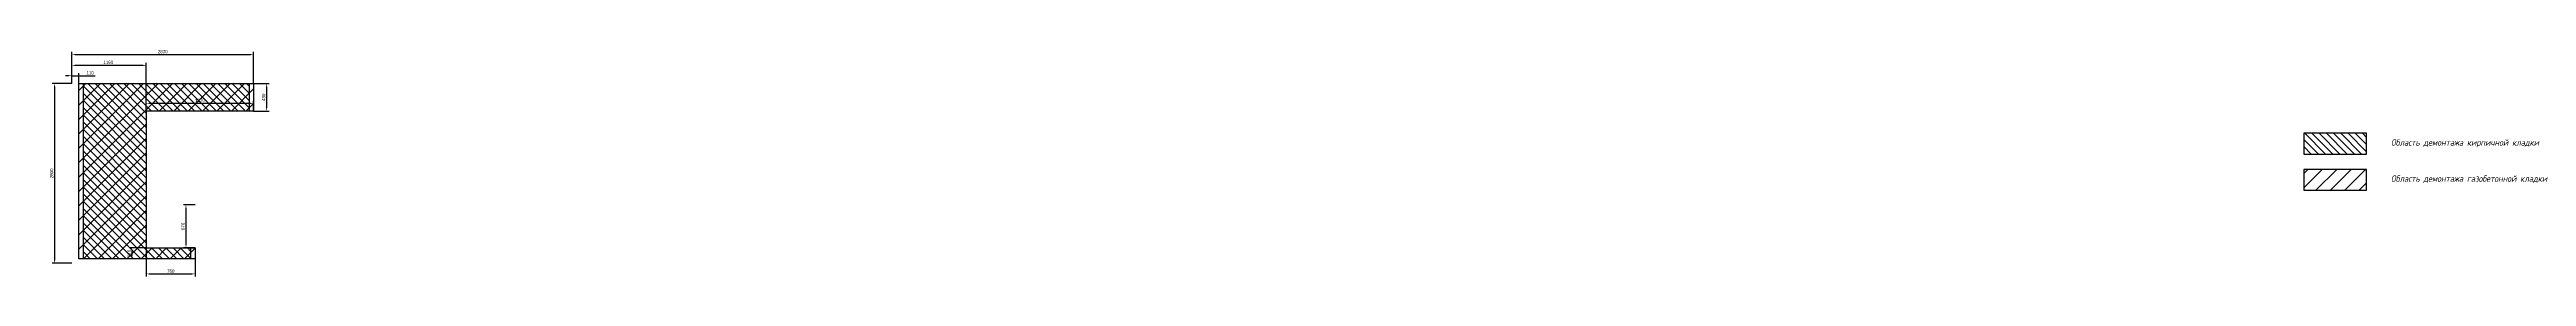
# Model space of a CAD drawing. Header units: millimetres. Extents: x 4105 to 44003, y -46323 to 47858.
# Drawn here: x 4105 to 42658, y 44323 to 47858 of the extents above; entities that cross this region are included whole.
import ezdxf

# ---------------------------------------------------------------- set-up
doc = ezdxf.new("R2010")
doc.units = ezdxf.units.MM
doc.layers.add('08 Размеры', color=7, linetype='Continuous')
doc.styles.get("Standard").update_dxf_attribs({"font": 'Ubuntu-R.ttf'})
doc.styles.add('ГОСТ-ISOCPEUR', font='isocpeui.ttf', dxfattribs={"width": 0.8})
doc.dimstyles.new('ISO-25', dxfattribs={"dimtxt": 2.5, "dimasz": 2.5, "dimexe": 1.25, "dimexo": 0.625, "dimtad": 1, "dimtxsty": 'Standard', "dimcen": 2.5, "dimadec": 0, "dimazin": 0, "dimtfac": 1, "dimtmove": 0, "dimatfit": 3, "dimfxl": 1, "dimarcsym": 0})

# ---------------------------------------------------------------- blocks, each defined once
blk = doc.blocks.new('*D351')
at = {"layer": '08 Размеры', "color": 0, "lineweight": -2}
for p, q in [((4451, 47328), (4144, 47328)), ((4184, 47278), (4184, 44578)), ((4451, 44528), (4144, 44528))]:
    blk.add_line(p, q, dxfattribs=at)
at = {"layer": '08 Размеры', "color": 0}
for points in [[(4192, 47278), (4175, 47278), (4184, 47328)], [(4175, 44578), (4192, 44578), (4184, 44528)]]:
    blk.add_solid(points, dxfattribs=at)
at = {"layer": 'Defpoints', "color": 0}
for p in [(4451, 47328), (4184, 44528), (4451, 44528)]:
    blk.add_point(p, dxfattribs=at)
at = {"layer": '08 Размеры', "color": 0, "insert": (4137, 45928), "char_height": 50, "attachment_point": 5, "rotation": 90}
blk.add_mtext('2800', dxfattribs=at)
blk = doc.blocks.new('*D352')
at = {"layer": '08 Размеры', "color": 0, "lineweight": -2}
for p, q in [((4451, 47328), (4451, 47819)), ((7281, 47328), (7281, 47819)), ((4501, 47779), (7231, 47779))]:
    blk.add_line(p, q, dxfattribs=at)
at = {"layer": '08 Размеры', "color": 0}
for points in [[(4501, 47787), (4501, 47770), (4451, 47779)], [(7231, 47770), (7231, 47787), (7281, 47779)]]:
    blk.add_solid(points, dxfattribs=at)
at = {"layer": 'Defpoints', "color": 0}
for p in [(7281, 47779), (4451, 47328), (7281, 47328)]:
    blk.add_point(p, dxfattribs=at)
at = {"layer": '08 Размеры', "color": 0, "insert": (5866, 47825), "char_height": 50, "attachment_point": 5}
blk.add_mtext('2830', dxfattribs=at)
blk = doc.blocks.new('*D353')
at = {"layer": '08 Размеры', "color": 0, "lineweight": -2}
for p, q in [((4451, 47328), (4451, 47651)), ((5561, 47611), (4501, 47611)), ((5611, 46898), (5611, 47651))]:
    blk.add_line(p, q, dxfattribs=at)
at = {"layer": '08 Размеры', "color": 0}
for points in [[(4501, 47620), (4501, 47603), (4451, 47611)], [(5561, 47603), (5561, 47620), (5611, 47611)]]:
    blk.add_solid(points, dxfattribs=at)
at = {"layer": 'Defpoints', "color": 0}
for p in [(4451, 47611), (4451, 47328), (5611, 46898)]:
    blk.add_point(p, dxfattribs=at)
at = {"layer": '08 Размеры', "color": 0, "insert": (5020, 47658), "char_height": 50, "attachment_point": 5}
blk.add_mtext('1160', dxfattribs=at)
blk = doc.blocks.new('*D354')
at = {"layer": '08 Размеры', "color": 0, "lineweight": -2}
for p, q in [((5611, 44768), (5347, 44768)), ((5611, 44598), (5347, 44598)), ((5387, 44718), (5387, 44648))]:
    blk.add_line(p, q, dxfattribs=at)
at = {"layer": '08 Размеры', "color": 0}
for points in [[(5395, 44718), (5379, 44718), (5387, 44768)], [(5379, 44648), (5395, 44648), (5387, 44598)]]:
    blk.add_solid(points, dxfattribs=at)
at = {"layer": 'Defpoints', "color": 0}
for p in [(5611, 44768), (5387, 44598), (5611, 44598)]:
    blk.add_point(p, dxfattribs=at)
at = {"layer": '08 Размеры', "color": 0, "insert": (5341, 44683), "char_height": 50, "attachment_point": 5, "rotation": 90}
blk.add_mtext('170', dxfattribs=at)
blk = doc.blocks.new('*D355')
at = {"layer": '08 Размеры', "color": 0, "lineweight": -2}
for p, q in [((5611, 44768), (5611, 44323)), ((6371, 44768), (6371, 44323)), ((5661, 44363), (6321, 44363))]:
    blk.add_line(p, q, dxfattribs=at)
at = {"layer": '08 Размеры', "color": 0}
for points in [[(5661, 44371), (5661, 44355), (5611, 44363)], [(6321, 44355), (6321, 44371), (6371, 44363)]]:
    blk.add_solid(points, dxfattribs=at)
at = {"layer": 'Defpoints', "color": 0}
for p in [(5611, 44768), (6371, 44768), (6371, 44363)]:
    blk.add_point(p, dxfattribs=at)
at = {"layer": '08 Размеры', "color": 0, "insert": (5991, 44409), "char_height": 50, "attachment_point": 5}
blk.add_mtext('760', dxfattribs=at)
blk = doc.blocks.new('*D356')
at = {"layer": '08 Размеры', "color": 0, "lineweight": -2}
for p, q in [((6371, 45438), (6188, 45438)), ((6228, 45388), (6228, 44818)), ((6371, 44768), (6188, 44768))]:
    blk.add_line(p, q, dxfattribs=at)
at = {"layer": '08 Размеры', "color": 0}
for points in [[(6237, 45388), (6220, 45388), (6228, 45438)], [(6220, 44818), (6237, 44818), (6228, 44768)]]:
    blk.add_solid(points, dxfattribs=at)
at = {"layer": 'Defpoints', "color": 0}
for p in [(6371, 45438), (6228, 44768), (6371, 44768)]:
    blk.add_point(p, dxfattribs=at)
at = {"layer": '08 Размеры', "color": 0, "insert": (6182, 45103), "char_height": 50, "attachment_point": 5, "rotation": 90}
blk.add_mtext('670', dxfattribs=at)
blk = doc.blocks.new('*D357')
at = {"layer": '08 Размеры', "color": 0, "lineweight": -2}
for p, q in [((5611, 46898), (5611, 47061)), ((7281, 46898), (7281, 47061)), ((5661, 47021), (7231, 47021))]:
    blk.add_line(p, q, dxfattribs=at)
at = {"layer": '08 Размеры', "color": 0}
for points in [[(5661, 47029), (5661, 47012), (5611, 47021)], [(7231, 47012), (7231, 47029), (7281, 47021)]]:
    blk.add_solid(points, dxfattribs=at)
at = {"layer": 'Defpoints', "color": 0}
for p in [(5611, 46898), (7281, 47021), (7281, 46898)]:
    blk.add_point(p, dxfattribs=at)
at = {"layer": '08 Размеры', "color": 0, "insert": (6446, 47067), "char_height": 50, "attachment_point": 5}
blk.add_mtext('1670', dxfattribs=at)
blk = doc.blocks.new('*D358')
at = {"layer": '08 Размеры', "color": 0, "lineweight": -2}
for p, q in [((4401, 47450), (4351, 47450)), ((4451, 47328), (4451, 47490)), ((4451, 47450), (4813, 47450)), ((4451, 47450), (4561, 47450)), ((4561, 47328), (4561, 47490))]:
    blk.add_line(p, q, dxfattribs=at)
at = {"layer": '08 Размеры', "color": 0}
for points in [[(4401, 47441), (4401, 47458), (4451, 47450)], [(4611, 47458), (4611, 47441), (4561, 47450)]]:
    blk.add_solid(points, dxfattribs=at)
at = {"layer": 'Defpoints', "color": 0}
for p in [(4561, 47450), (4451, 47328), (4561, 47328)]:
    blk.add_point(p, dxfattribs=at)
at = {"layer": '08 Размеры', "color": 0, "insert": (4737, 47496), "char_height": 50, "attachment_point": 5}
blk.add_mtext('110', dxfattribs=at)
blk = doc.blocks.new('*D359')
at = {"layer": '08 Размеры', "color": 0, "lineweight": -2}
for p, q in [((7281, 47328), (7524, 47328)), ((7484, 47278), (7484, 46948)), ((7281, 46898), (7524, 46898))]:
    blk.add_line(p, q, dxfattribs=at)
at = {"layer": '08 Размеры', "color": 0}
for points in [[(7492, 47278), (7475, 47278), (7484, 47328)], [(7475, 46948), (7492, 46948), (7484, 46898)]]:
    blk.add_solid(points, dxfattribs=at)
at = {"layer": 'Defpoints', "color": 0}
for p in [(7281, 47328), (7281, 46898), (7484, 46898)]:
    blk.add_point(p, dxfattribs=at)
at = {"layer": '08 Размеры', "color": 0, "insert": (7438, 47113), "char_height": 50, "attachment_point": 5, "rotation": 90}
blk.add_mtext('430', dxfattribs=at)

msp = doc.modelspace()

# ---------------------------------------------------------------- hatches: boundary and pattern name
h = msp.add_hatch()
h.set_pattern_fill('ANSI31', color=5, scale=50, style=0)
h.set_pattern_definition([(45, (-23096.24, 31010.37), (-112.2532, 112.2532), [])])
h.paths.add_polyline_path([(4561.234, 47327.885), (7281.234, 47327.885), (7281.234, 46897.885), (5611.234, 46897.885), (5610.609, 44767.885), (6371.234, 44767.885), (6371.234, 44597.885), (4561.234, 44597.885)])
h = msp.add_hatch()
h.set_pattern_fill('ANSI31', color=1, scale=25, angle=90, style=0)
h.set_pattern_definition([(135, (-23096.24, 31010.374), (-56.1266, -56.1266), [])])
h.paths.add_polyline_path([(4631.234, 47327.885), (7211.234, 47327.885), (7211.234, 46897.885), (5611.234, 46897.885), (5610.609, 44767.885), (6301.234, 44767.885), (6301.234, 44597.885), (4631.234, 44597.885)])
h = msp.add_hatch()
h.set_pattern_fill('ANSI31', color=1, scale=25, angle=90, style=0)
h.paths.add_polyline_path([(39191.671, 46553.541), (39191.671, 46230.317), (40170.579, 46230.317), (40170.579, 46553.541)])
h = msp.add_hatch()
h.set_pattern_fill('ANSI31', color=5, scale=50, style=0)
h.paths.add_polyline_path([(39191.671, 45990.784), (39191.671, 45667.56), (40170.579, 45667.56), (40170.579, 45990.784)])

# ---------------------------------------------------------------- linework, layer by layer
at = {"color": 5}
for points in [[(4561.234, 47327.885), (7281.234, 47327.885), (7281.234, 46897.885), (5611.234, 46897.885), (5610.609, 44767.885), (6371.234, 44767.885), (6371.234, 44597.885), (4561.234, 44597.885)], [(39191.671, 45990.784), (39191.671, 45667.56), (40170.579, 45667.56), (40170.579, 45990.784)]]:
    msp.add_lwpolyline(points, close=True, dxfattribs=at)
at = {"color": 1}
for points in [[(4631.234, 47327.885), (7211.234, 47327.885), (7211.234, 46897.885), (5611.234, 46897.885), (5610.609, 44767.885), (6301.234, 44767.885), (6301.234, 44597.885), (4631.234, 44597.885)], [(39191.671, 46553.541), (39191.671, 46230.317), (40170.579, 46230.317), (40170.579, 46553.541)]]:
    msp.add_lwpolyline(points, close=True, dxfattribs=at)

# ---------------------------------------------------------------- texts
at = {"style": 'ГОСТ-ISOCPEUR', "width": 0.8}
for s, p in [('Область демонтажа кирпичной кладки', (40550.585, 46359.965)), ('Область демонтажа газобетонной кладки', (40550.585, 45797.208))]:
    msp.add_text(s, height=100, dxfattribs=at).set_placement(p)

# ---------------------------------------------------------------- dimensions: what is measured, and where the dimension line sits
at = {"layer": '08 Размеры'}
for base, p1, p2, picture, middle in [((7281.234, 47778.675), (4451.234, 47327.885), (7281.234, 47327.885), '*D352', (5866.234, 47778.675)), ((4451.234, 47611.433), (5611.234, 46897.885), (4451.234, 47327.885), '*D353', (5019.582, 47611.433)), ((7281.234, 47020.752), (5611.234, 46897.885), (7281.234, 46897.885), '*D357', (6446.234, 47020.752)), ((6371.234, 44362.983), (5611.234, 44767.885), (6371.234, 44767.885), '*D355', (5991.234, 44362.983))]:
    dim = msp.add_linear_dim(base=base, p1=p1, p2=p2, dimstyle='ISO-25', override={"dimtxt": 50, "dimasz": 50, "dimexe": 40, "dimexo": 0, "dimgap": 20}, dxfattribs=at)
    dim.commit()
    dim.dimension.update_dxf_attribs({"geometry": picture, "text_midpoint": middle, "dimtype": 160})
dim = msp.add_linear_dim(base=(4561.234, 47449.538), p1=(4451.234, 47327.885), p2=(4561.234, 47327.885), dimstyle='ISO-25', override={"dimtxt": 50, "dimasz": 50, "dimexe": 40, "dimexo": 0, "dimgap": 20}, dxfattribs=at)
dim.commit()
dim.dimension.update_dxf_attribs({"geometry": '*D358', "text_midpoint": (4737.115, 47495.656)})
for base, p1, p2, picture, middle in [((4183.559, 44527.885), (4451.234, 47327.885), (4451.234, 44527.885), '*D351', (4137.441, 45927.885)), ((7483.662, 46897.885), (7281.234, 47327.885), (7281.234, 46897.885), '*D359', (7437.544, 47112.885)), ((6228.406, 44767.885), (6371.234, 45437.885), (6371.234, 44767.885), '*D356', (6182.287, 45102.885)), ((5386.965, 44597.885), (5610.609, 44767.885), (5611.234, 44597.885), '*D354', (5340.847, 44682.885))]:
    dim = msp.add_linear_dim(base=base, p1=p1, p2=p2, angle=90, dimstyle='ISO-25', override={"dimtxt": 50, "dimasz": 50, "dimexe": 40, "dimexo": 0, "dimgap": 20}, dxfattribs=at)
    dim.commit()
    dim.dimension.update_dxf_attribs({"geometry": picture, "text_midpoint": middle})

doc.saveas('drawing.dxf')
